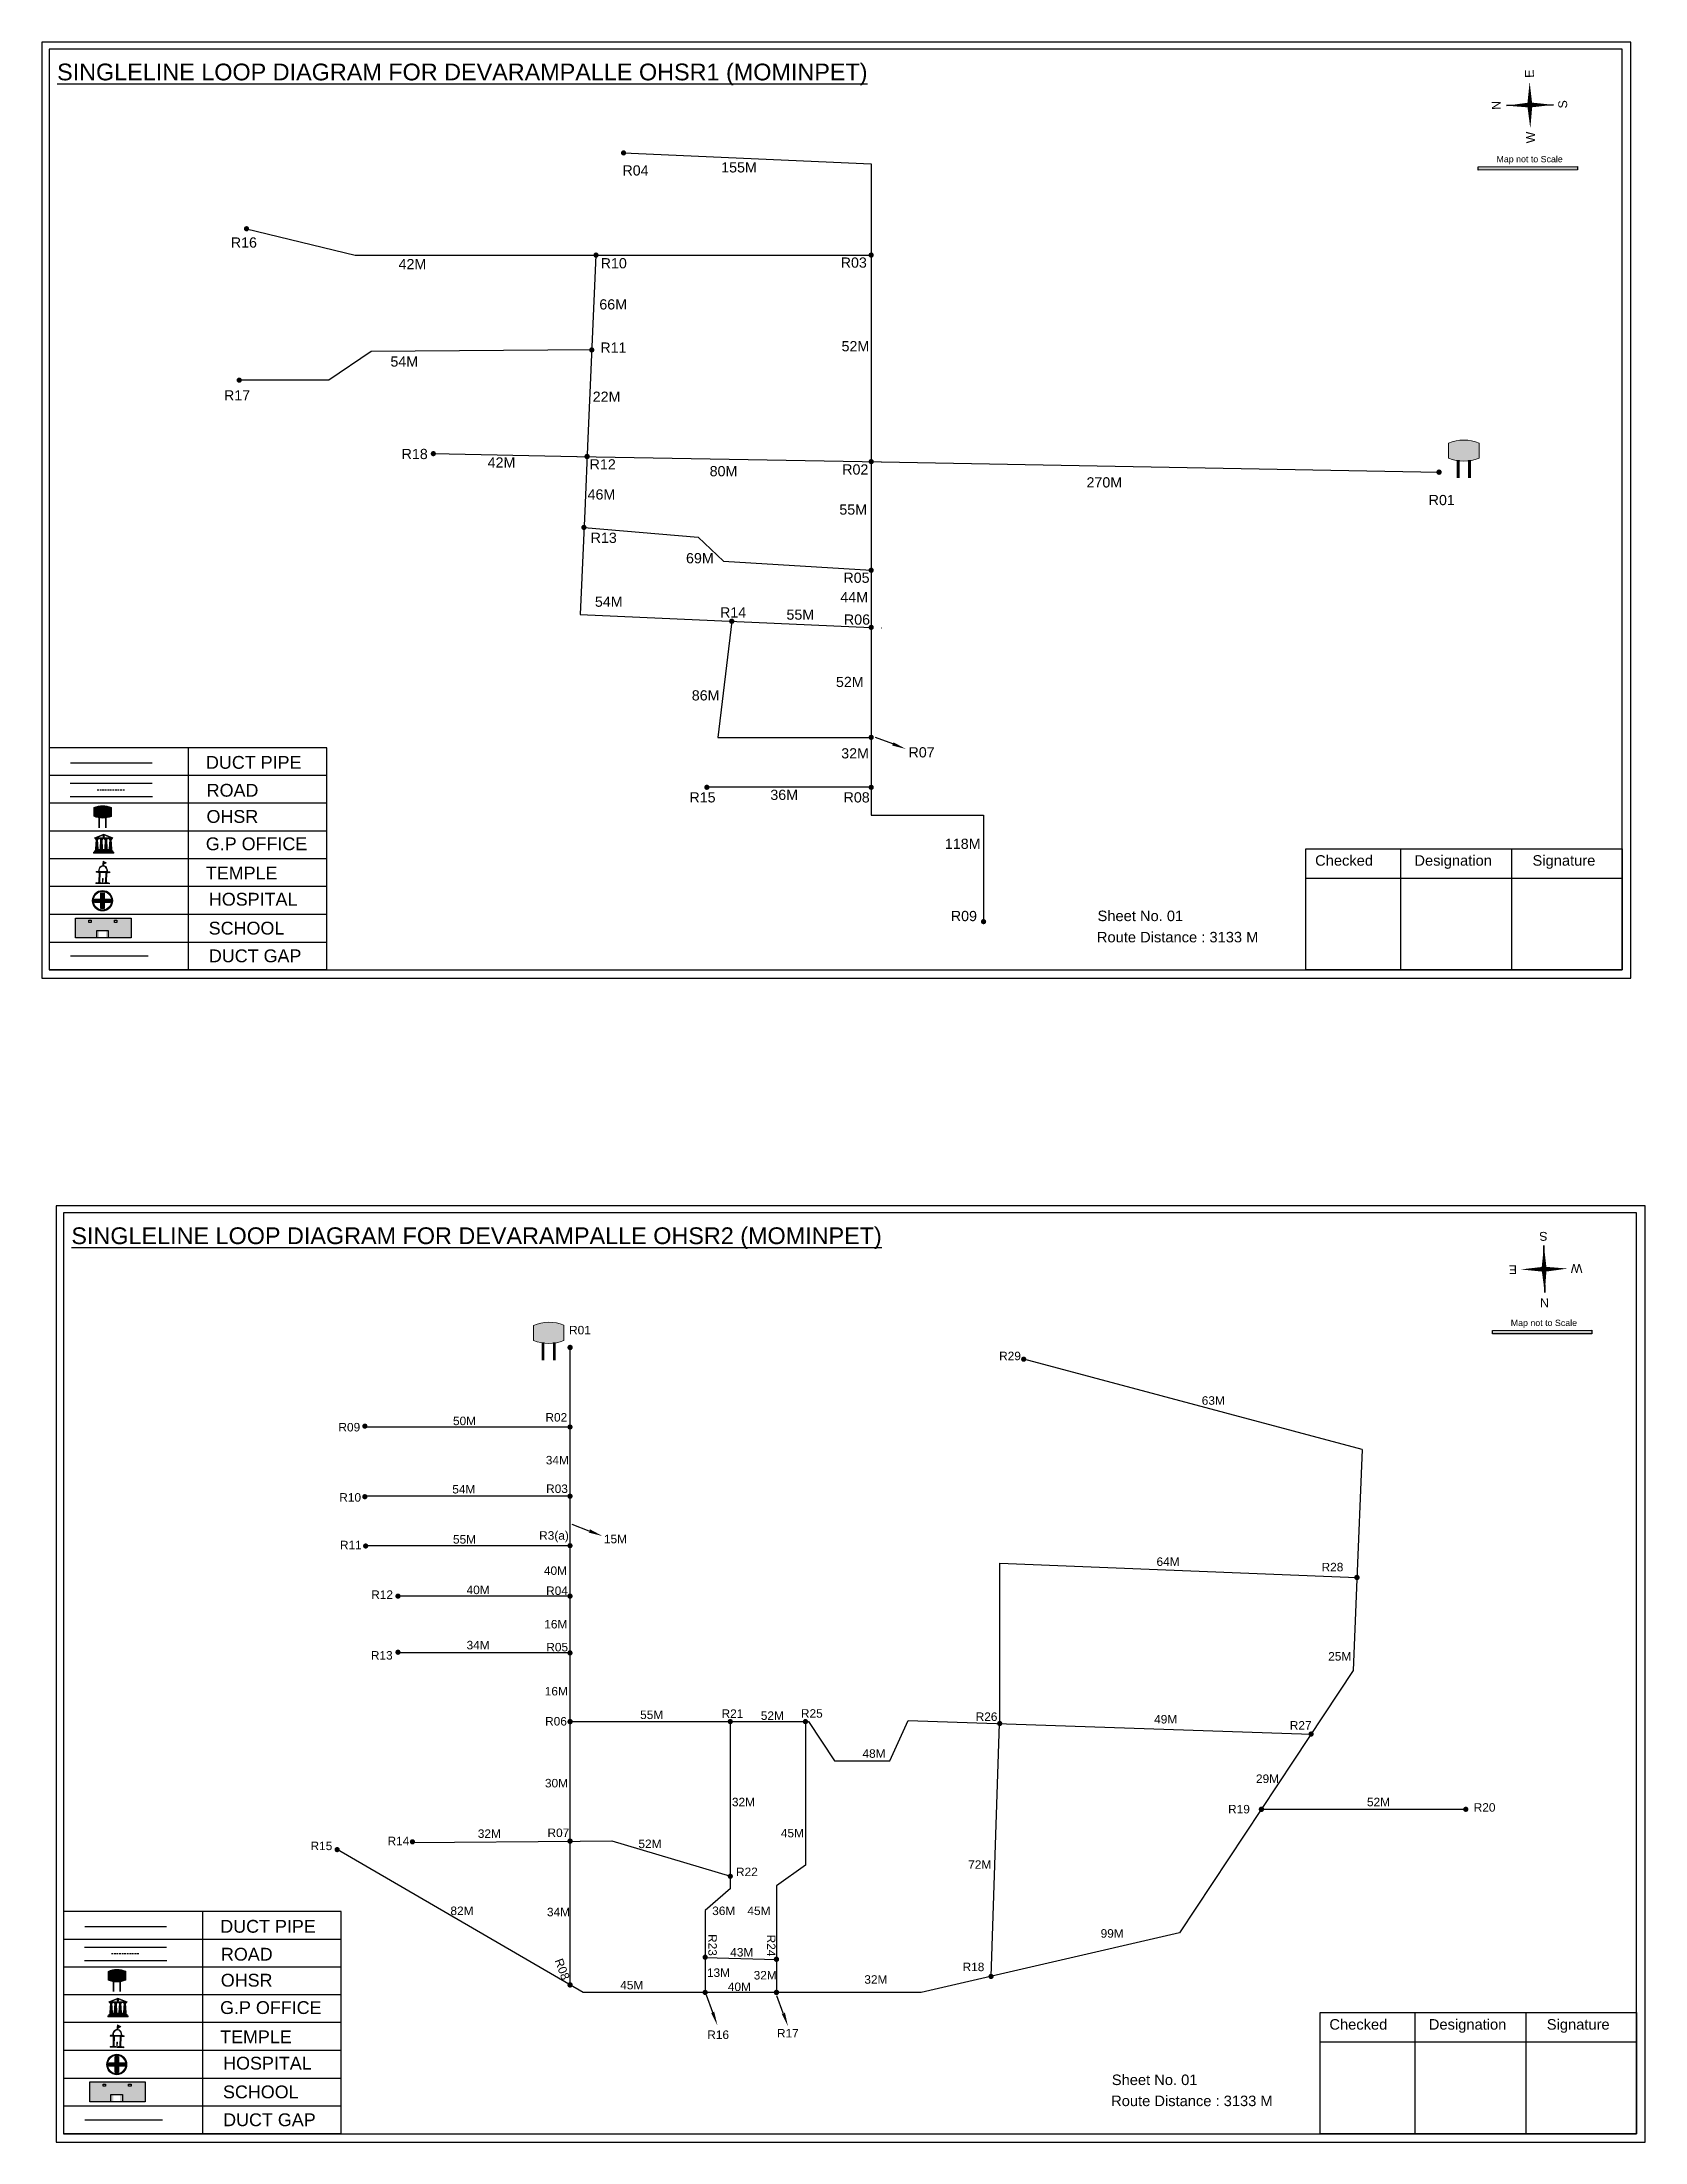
# Model space of a CAD drawing. Header units: inches. Extents: x 774 to 7852, y 198 to 1433.
# Drawn here: x 1549 to 2492, y 198 to 1433 of the extents above; entities that cross this region are included whole.
import ezdxf

# ---------------------------------------------------------------- set-up
doc = ezdxf.new("R2010")
doc.units = ezdxf.units.IN
doc.header["$MEASUREMENT"] = 0
doc.linetypes.add('DASHEDX2', pattern=[1.5, 1, -0.5])
for name, color, linetype in [('LANDMARK', 7, 'Continuous'), ('OHT', 7, 'Continuous'), ('pipe', 5, 'Continuous')]:
    doc.layers.add(name, color=color, linetype=linetype)
doc.styles.get("Standard").update_dxf_attribs({"font": 'arial.ttf'})

msp = doc.modelspace()

# ---------------------------------------------------------------- texts
at = {"color": 242, "true_color": 0xcd2027}
for s, p in [('%%USINGLELINE LOOP DIAGRAM FOR DEVARAMPALLE OHSR1 (MOMINPET)', (1557.7, 1410.8)), ('%%USINGLELINE LOOP DIAGRAM FOR DEVARAMPALLE OHSR2 (MOMINPET)', (1566.1, 726.2))]:
    msp.add_text(s, height=9.844, dxfattribs=at).set_placement(p)
for s, height, rotation, p in [('E', 5.2, 91.0063, (2426.5, 1412.3)), ('N', 5.2, 91.0063, (2407, 1393.5)), ('S', 5.2, 91.0063, (2446.1, 1394.3)), ('W', 5.2, 91.0063, (2427.2, 1373.8)), ('S', 5.2, 181.0063, (2434.5, 733.4)), ('E', 5.2, 181.0063, (2416.5, 713.8)), ('W', 5.2, 181.0063, (2455, 714.5)), ('N', 5.2, 181.0063, (2435.3, 694.3)), ('R23', 5, 270, (1940.8, 320.3)), ('R24', 5, 270, (1975.3, 320)), ('R08', 5, 290.556, (1850.3, 304.8))]:
    msp.add_text(s, height=height, rotation=rotation).set_placement(p)
for s, height, p in [('R04', 6, (1890.3, 1354.8)), ('155M', 6, (1948.4, 1356.6)), ('Map not to Scale', 3.72, (2404.5, 1362.6)), ('R16', 6, (1659.9, 1312.4)), ('42M', 6, (1758.6, 1299.7)), ('R10', 6, (1877.5, 1300.2)), ('R03', 6, (2018.7, 1300.6)), ('66M', 6, (1876.7, 1276)), ('54M', 6, (1753.8, 1242.4)), ('R11', 6, (1877.3, 1250.6)), ('52M', 6, (2019.2, 1251.4)), ('R17', 6, (1655.9, 1222.5)), ('22M', 6, (1872.8, 1221.7)), ('R18', 6, (1760.4, 1188)), ('42M', 6, (1811, 1183)), ('R12', 6, (1871, 1181.9)), ('80M', 6, (1941.6, 1177.9)), ('R02', 6, (2019.6, 1178.9)), ('270M', 6, (2163.3, 1171.3)), ('46M', 6, (1869.8, 1164.2)), ('55M', 6, (2017.9, 1155.3)), ('R01', 6, (2364.6, 1160.9)), ('R13', 6, (1871.6, 1138.7)), ('69M', 6, (1927.7, 1126.7)), ('R05', 6, (2020.3, 1115.2)), ('54M', 6, (1874.1, 1101.1)), ('R14', 6, (1947.7, 1094.8)), ('55M', 6, (1986.8, 1093.5)), ('44M', 6, (2018.5, 1103.8)), ('R06', 6, (2020.6, 1090.6)), ('86M', 6, (1931.1, 1046)), ('52M', 6, (2015.9, 1053.9)), ('DUCT PIPE', 7.54, (1645.3, 1005.8)), ('32M', 6, (2019, 1011.9)), ('R07', 6, (2058.6, 1012.5)), ('ROAD ', 7.54, (1645.7, 989.4)), ('R15', 6, (1929.7, 986)), ('36M', 6, (1977.3, 987.5)), ('R08', 6, (2020.4, 986)), ('OHSR', 7.54, (1645.6, 974)), ('G.P OFFICE', 7.54, (1645.2, 957.9)), ('118M', 6, (2080, 958.7)), ('Checked', 6.18, (2297.8, 948.8)), ('Designation', 6.18, (2356.2, 948.8)), ('Signature', 6.18, (2425.7, 948.8)), ('TEMPLE', 7.54, (1645.2, 940.7)), ('HOSPITAL', 7.54, (1647, 925.3)), ('SCHOOL', 7.54, (1646.9, 908.3)), ('R09', 6, (2083.5, 916.2)), ('Sheet No. 01', 6.18, (2169.8, 916.2)), ('Route Distance : 3133 M', 6.18, (2169.4, 903.7)), ('DUCT GAP', 7.54, (1647, 892)), ('Map not to Scale', 3.72, (2412.9, 678)), ('R01', 5, (1858.9, 673.1)), ('R29', 5, (2111.9, 657.9)), ('63M', 5, (2231.1, 631.7)), ('R09', 5, (1723.2, 616)), ('50M', 5, (1790.6, 619.7)), ('R02', 5, (1845, 621.8)), ('34M', 5, (1845.2, 596.6)), ('54M', 5, (1790.2, 579.5)), ('R03', 5, (1845.4, 579.8)), ('R10', 5, (1723.7, 574.7)), ('R3(a)', 5, (1841.3, 552.3)), ('R11', 5, (1724.1, 546.7)), ('55M', 5, (1790.6, 550)), ('15M', 5, (1879.4, 550.2)), ('40M', 5, (1844.1, 531.6)), ('64M', 5, (2204.5, 536.9)), ('R28', 5, (2301.6, 533.7)), ('R12', 5, (1742.5, 517.5)), ('40M', 5, (1798.6, 520.3)), ('R04', 5, (1845.4, 519.8)), ('16M', 5, (1844.3, 500.1)), ('R13', 5, (1742.3, 481.8)), ('34M', 5, (1798.6, 487.8)), ('R05', 5, (1845.5, 486.6)), ('25M', 5, (2305.5, 481.2)), ('16M', 5, (1844.6, 460.7)), ('R06', 5, (1844.8, 443)), ('55M', 5, (1900.7, 446.8)), ('R21', 5, (1948.6, 447.5)), ('52M', 5, (1971.7, 446.3)), ('R25', 5, (1995.3, 447.6)), ('R26', 5, (2098.1, 445.7)), ('49M', 5, (2203.1, 444.2)), ('R27', 5, (2282.9, 440.6)), ('48M', 5, (2031.5, 424)), ('30M', 5, (1844.7, 406.6)), ('29M', 5, (2263, 409.2)), ('32M', 5, (1954.7, 395.5)), ('R19', 5, (2246.6, 391.3)), ('52M', 5, (2328.3, 395.5)), ('R20', 5, (2391.1, 392.3)), ('R15', 5, (1706.8, 369.7)), ('R14', 5, (1752.1, 372.6)), ('32M', 5, (1805.2, 376.9)), ('R07', 5, (1846.2, 377.4)), ('52M', 5, (1899.7, 370.9)), ('45M', 5, (1983.5, 377.2)), ('R22', 5, (1957.1, 354.4)), ('72M', 5, (2093.7, 358.7)), ('82M', 5, (1789.1, 331.5)), ('34M', 5, (1845.9, 330.8)), ('36M', 5, (1943.1, 331.5)), ('45M', 5, (1963.8, 331.5)), ('DUCT PIPE', 7.54, (1653.7, 321.1)), ('99M', 5, (2171.6, 318.2)), ('ROAD ', 7.54, (1654.1, 304.7)), ('43M', 5, (1953.7, 307.1)), ('OHSR', 7.54, (1654, 289.4)), ('13M', 5, (1940, 295.1)), ('32M', 5, (1967.5, 293.6)), ('R18', 5, (2090.4, 298.5)), ('45M', 5, (1889, 287.8)), ('40M', 5, (1952.3, 286.8)), ('32M', 5, (2032.6, 291.1)), ('G.P OFFICE', 7.54, (1653.6, 273.3)), ('TEMPLE', 7.54, (1653.6, 256.1)), ('R16', 5, (1940.2, 258.6)), ('R17', 5, (1981.2, 259.5)), ('Checked', 6.18, (2306.2, 264.1)), ('Designation', 6.18, (2364.7, 264.1)), ('Signature', 6.18, (2434.1, 264.1)), ('HOSPITAL', 7.54, (1655.4, 240.6)), ('Sheet No. 01', 6.18, (2178.2, 231.5)), ('SCHOOL', 7.54, (1655.3, 223.7)), ('Route Distance : 3133 M', 6.18, (2177.8, 219.1)), ('DUCT GAP', 7.54, (1655.4, 207.3))]:
    msp.add_text(s, height=height).set_placement(p)

# ---------------------------------------------------------------- blocks, each defined once
blk = doc.blocks.new('OHT')
at = {"linetype": 'Continuous', "lineweight": 0, "true_color": 0x0ffffc}
blk.add_hatch(color=4, dxfattribs=at).paths.add_polyline_path([(0.012, 1), (0, 1, 0.101323), (-0.4, 0.916), (-0.4, 0.525, 0.194075), (0.399, 0.521), (0.399, 0.921, 0.097877)])
at = {"color": 4, "linetype": 'Continuous', "lineweight": 0, "true_color": 0x0ffffc, "flags": 128}
for points in [[(-0.4, 0.525), (-0.4, 0.916)], [(0.399, 0.521), (0.399, 0.921)]]:
    blk.add_lwpolyline(points, dxfattribs=at)
at = {"color": 4, "linetype": 'Continuous', "lineweight": 0, "true_color": 0x0ffffc, "const_width": 0.075, "flags": 128}
for points in [[(-0.15, 0), (-0.15, 0.475)], [(0.15, 0), (0.15, 0.473)]]:
    blk.add_lwpolyline(points, dxfattribs=at)
at = {"color": 4, "linetype": 'Continuous', "lineweight": 0, "true_color": 0x0ffffc}
for centre, radius, start, end in [((0.006, -0.019), 1.019, 67.3109, 113.4711), ((0.004, 1.513), 1.068, 247.7682, 291.7007)]:
    blk.add_arc(centre, radius, start, end, dxfattribs=at)
blk = doc.blocks.new('Government_Office')
at = {"linetype": 'Continuous', "lineweight": 0, "true_color": 0xff0000}
for points in [[(-0.5, 0.05), (0.5, 0.05), (0.5, 0), (-0.5, 0)], [(-0.45, 0.08), (-0.45, 0.12), (0.45, 0.12), (0.45, 0.08)], [(-0.4, 0.14), (-0.4, 0.18), (0.4, 0.18), (0.4, 0.14)]]:
    blk.add_hatch(color=1, dxfattribs=at).paths.add_polyline_path(points)
h = blk.add_hatch(color=1, dxfattribs=at)
h.paths.add_polyline_path([(0.44, 0.72), (0.45, 0.75), (0, 0.93), (-0.45, 0.75), (-0.44, 0.72)])
h.paths.add_polyline_path([(0.36, 0.75), (-0.36, 0.75), (0, 0.9)], flags=16)
h.paths.add_polyline_path([(0, 0.78, -1), (0, 0.87, -1)], flags=0)
h = blk.add_hatch(color=1, dxfattribs=at)
edge = h.paths.add_edge_path()
edge.add_line((-0.27, 0.2), (-0.3, 0.68))
edge.add_line((-0.3, 0.68), (-0.29, 0.68))
edge.add_arc((-0.28, 0.69), 0.0176, 225.304, 441.5659)
edge.add_line((-0.28, 0.7), (-0.39, 0.7))
edge.add_arc((-0.39, 0.69), 0.0176, 98.4341, 314.696)
edge.add_line((-0.38, 0.68), (-0.37, 0.68))
edge.add_line((-0.37, 0.68), (-0.4, 0.2))
edge.add_line((-0.4, 0.2), (-0.27, 0.2))
h = blk.add_hatch(color=1, dxfattribs=at)
edge = h.paths.add_edge_path()
edge.add_line((-0.05, 0.2), (-0.07, 0.68))
edge.add_line((-0.07, 0.68), (-0.07, 0.68))
edge.add_arc((-0.05, 0.69), 0.0176, 225.304, 441.5659)
edge.add_line((-0.05, 0.7), (-0.17, 0.7))
edge.add_arc((-0.17, 0.69), 0.0176, 98.4341, 314.696)
edge.add_line((-0.16, 0.68), (-0.15, 0.68))
edge.add_line((-0.15, 0.68), (-0.18, 0.2))
edge.add_line((-0.18, 0.2), (-0.05, 0.2))
h = blk.add_hatch(color=1, dxfattribs=at)
edge = h.paths.add_edge_path()
edge.add_arc((0, 0.83), 0.0467, 90, 270)
edge.add_arc((0, 0.83), 0.0467, 270, 450)
h = blk.add_hatch(color=1, dxfattribs=at)
edge = h.paths.add_edge_path()
edge.add_line((0.18, 0.2), (0.15, 0.68))
edge.add_line((0.15, 0.68), (0.16, 0.68))
edge.add_arc((0.17, 0.69), 0.0176, 225.304, 441.5659)
edge.add_line((0.17, 0.7), (0.05, 0.7))
edge.add_arc((0.05, 0.69), 0.0176, 98.4341, 314.696)
edge.add_line((0.07, 0.68), (0.07, 0.68))
edge.add_line((0.07, 0.68), (0.05, 0.2))
edge.add_line((0.05, 0.2), (0.18, 0.2))
h = blk.add_hatch(color=1, dxfattribs=at)
edge = h.paths.add_edge_path()
edge.add_line((0.4, 0.2), (0.37, 0.68))
edge.add_line((0.37, 0.68), (0.38, 0.68))
edge.add_arc((0.39, 0.69), 0.0176, 225.304, 441.5659)
edge.add_line((0.4, 0.7), (0.28, 0.7))
edge.add_arc((0.28, 0.69), 0.0176, 98.4341, 314.696)
edge.add_line((0.29, 0.68), (0.3, 0.68))
edge.add_line((0.3, 0.68), (0.27, 0.2))
edge.add_line((0.27, 0.2), (0.4, 0.2))
at = {"color": 1, "linetype": 'Continuous', "lineweight": 0, "true_color": 0xff0000, "flags": 128}
for points in [[(-0.5, 0.05), (0.5, 0.05), (0.5, 0), (-0.5, 0)], [(-0.45, 0.75), (-0.44, 0.72), (0.44, 0.72), (0.45, 0.75), (0, 0.93)], [(-0.45, 0.08), (-0.45, 0.12), (0.45, 0.12), (0.45, 0.08)], [(-0.4, 0.14), (-0.4, 0.18), (0.4, 0.18), (0.4, 0.14)], [(-0.36, 0.75), (0.36, 0.75), (0, 0.9)]]:
    blk.add_lwpolyline(points, close=True, dxfattribs=at)
for points in [[(-0.27, 0.2), (-0.3, 0.68), (-0.29, 0.68, 1.379694), (-0.28, 0.7), (-0.39, 0.7, 1.379694), (-0.38, 0.68), (-0.37, 0.68), (-0.4, 0.2)], [(-0.05, 0.2), (-0.07, 0.68), (-0.07, 0.68, 1.379694), (-0.05, 0.7), (-0.17, 0.7, 1.379694), (-0.16, 0.68), (-0.15, 0.68), (-0.18, 0.2)], [(0, 0.87, 1), (0, 0.78, 1)], [(0.18, 0.2), (0.15, 0.68), (0.16, 0.68, 1.379694), (0.17, 0.7), (0.05, 0.7, 1.379694), (0.07, 0.68), (0.07, 0.68), (0.05, 0.2)], [(0.4, 0.2), (0.37, 0.68), (0.38, 0.68, 1.379694), (0.4, 0.7), (0.28, 0.7, 1.379694), (0.29, 0.68), (0.3, 0.68), (0.27, 0.2)]]:
    blk.add_lwpolyline(points, format="xyb", close=True, dxfattribs=at)
blk = doc.blocks.new('Temple')
at = {"linetype": 'Continuous', "lineweight": 0, "true_color": 0xe66000}
blk.add_hatch(color=32, dxfattribs=at).paths.add_polyline_path([(-0.006, 1), (0.147, 0.931), (0, 0.85)])
at = {"linetype": 'Continuous', "lineweight": 0, "true_color": 0xff0000}
h = blk.add_hatch(color=1, dxfattribs=at)
edge = h.paths.add_edge_path()
edge.add_line((0.175, 0.49), (0.225, 0.49))
edge.add_line((0.225, 0.49), (0.225, 0.497))
edge.add_line((0.225, 0.497), (0.307, 0.497))
edge.add_line((0.307, 0.497), (0.307, 0.533))
edge.add_line((0.307, 0.533), (0.257, 0.533))
edge.add_line((0.257, 0.533), (0.257, 0.54))
edge.add_line((0.257, 0.54), (0.2, 0.54))
edge.add_spline(control_points=[(0.2, 0.54), (0.2, 0.589), (0.19, 0.638), (0.142, 0.743), (0.092, 0.79), (0.027, 0.805), (0.02, 0.806), (0.012, 0.806)], knot_values=[4.712389, 4.712389, 4.712389, 4.712389, 5.278166, 5.278166, 6.117402, 6.117402, 6.223801, 6.223801, 6.223801, 6.223801], degree=3, periodic=0)
edge.add_line((0.012, 0.806), (0.012, 0.79))
edge.add_line((0.012, 0.79), (-0.012, 0.79))
edge.add_line((-0.012, 0.79), (-0.012, 0.806))
edge.add_spline(control_points=[(-0.012, 0.806), (-0.055, 0.802), (-0.096, 0.781), (-0.171, 0.699), (-0.197, 0.628), (-0.2, 0.55), (-0.2, 0.545), (-0.2, 0.54)], knot_values=[6.343965, 6.343965, 6.343965, 6.343965, 6.956638, 6.956638, 7.795874, 7.795874, 7.853982, 7.853982, 7.853982, 7.853982], degree=3, periodic=0)
edge.add_line((-0.2, 0.54), (-0.257, 0.54))
edge.add_line((-0.257, 0.54), (-0.257, 0.533))
edge.add_line((-0.257, 0.533), (-0.307, 0.533))
edge.add_line((-0.307, 0.533), (-0.307, 0.497))
edge.add_line((-0.307, 0.497), (-0.225, 0.497))
edge.add_line((-0.225, 0.497), (-0.225, 0.49))
edge.add_line((-0.225, 0.49), (-0.175, 0.49))
edge.add_line((-0.175, 0.49), (-0.175, 0.07))
edge.add_arc((-0.205, 0.07), 0.03, -90, 0, ccw=False)
edge.add_line((-0.205, 0.04), (-0.257, 0.04))
edge.add_line((-0.257, 0.04), (-0.257, 0.033))
edge.add_line((-0.257, 0.033), (-0.307, 0.033))
edge.add_line((-0.307, 0.033), (-0.307, 0))
edge.add_line((-0.307, 0), (0.307, 0))
edge.add_line((0.307, 0), (0.307, 0.033))
edge.add_line((0.307, 0.033), (0.257, 0.033))
edge.add_line((0.257, 0.033), (0.257, 0.04))
edge.add_line((0.257, 0.04), (0.205, 0.04))
edge.add_arc((0.205, 0.07), 0.03, 180, 270, ccw=False)
edge.add_line((0.175, 0.07), (0.175, 0.49))
h.paths.add_polyline_path([(0.125, 0.07, -0.414214), (0.095, 0.04), (0.05, 0.04), (0.05, 0.033), (-0.05, 0.033), (-0.05, 0.04), (-0.095, 0.04, -0.414214), (-0.125, 0.07), (-0.125, 0.497), (0.125, 0.497)], flags=16)
edge = h.paths.add_edge_path(flags=16)
edge.add_ellipse((0, 0.54), major_axis=(0, 0.242), ratio=0.722808, start_angle=270, end_angle=450, ccw=False)
edge.add_line((0.175, 0.54), (-0.175, 0.54))
h.paths.add_polyline_path([(0.012, 0.23), (0.012, 0.07), (-0.012, 0.07), (-0.012, 0.23)], flags=0)
h = blk.add_hatch(color=1, dxfattribs=at)
edge = h.paths.add_edge_path()
edge.add_line((0.012, 0.857), (0, 0.85))
edge.add_line((0, 0.85), (-0.003, 0.925))
edge.add_line((-0.003, 0.925), (-0.012, 0.925))
edge.add_line((-0.012, 0.925), (-0.012, 0.806))
edge.add_spline(control_points=[(-0.012, 0.806), (-0.004, 0.807), (0.004, 0.807), (0.012, 0.806)], knot_values=[6.223801, 6.223801, 6.223801, 6.223801, 6.343965, 6.343965, 6.343965, 6.343965], degree=3, periodic=0)
edge.add_line((0.012, 0.806), (0.012, 0.857))
h = blk.add_hatch(color=1, dxfattribs=at)
edge = h.paths.add_edge_path()
edge.add_line((0.012, 0.79), (0.012, 0.806))
edge.add_spline(control_points=[(0.012, 0.806), (0.004, 0.807), (-0.004, 0.807), (-0.012, 0.806)], knot_values=[6.223801, 6.223801, 6.223801, 6.223801, 6.343965, 6.343965, 6.343965, 6.343965], degree=3, periodic=0)
edge.add_line((-0.012, 0.806), (-0.012, 0.79))
edge.add_line((-0.012, 0.79), (0.012, 0.79))
at = {"color": 32, "linetype": 'Continuous', "lineweight": 0, "true_color": 0xe66000, "flags": 128}
blk.add_lwpolyline([(-0.006, 1), (0.147, 0.931), (0, 0.85), (-0.006, 1)], dxfattribs=at)
at = {"color": 1, "linetype": 'Continuous', "lineweight": 0, "true_color": 0xff0000, "flags": 128}
blk.add_lwpolyline([(0.2, 0.54), (0.257, 0.54), (0.257, 0.533), (0.307, 0.533), (0.307, 0.497), (0.225, 0.497), (0.225, 0.49), (0.175, 0.49), (0.175, 0.07, 0.414214), (0.205, 0.04), (0.257, 0.04), (0.257, 0.033), (0.307, 0.033), (0.307, 0), (-0.307, 0), (-0.307, 0.033), (-0.257, 0.033), (-0.257, 0.04), (-0.205, 0.04, 0.414214), (-0.175, 0.07), (-0.175, 0.49), (-0.225, 0.49), (-0.225, 0.497), (-0.307, 0.497), (-0.307, 0.533), (-0.257, 0.533), (-0.257, 0.54), (-0.2, 0.54)], format="xyb", dxfattribs=at)
blk.add_lwpolyline([(-0.175, 0.54), (0.175, 0.54)], dxfattribs=at)
blk.add_lwpolyline([(0.125, 0.497), (0.125, 0.07, -0.414214), (0.095, 0.04), (0.05, 0.04), (0.05, 0.033), (-0.05, 0.033), (-0.05, 0.04), (-0.095, 0.04, -0.414214), (-0.125, 0.07), (-0.125, 0.497)], format="xyb", close=True, dxfattribs=at)
for points in [[(0.012, 0.925), (-0.012, 0.925), (-0.012, 0.79), (0.012, 0.79)], [(0.012, 0.23), (-0.012, 0.23), (-0.012, 0.07), (0.012, 0.07)]]:
    blk.add_lwpolyline(points, close=True, dxfattribs=at)
at = {"color": 1, "linetype": 'Continuous', "lineweight": 0, "true_color": 0xff0000}
blk.add_ellipse((0, 0.54), major_axis=(0, 0.242), ratio=0.722808, start_param=4.712389, end_param=7.853982, dxfattribs=at)
blk.add_open_spline([(0.2, 0.54), (0.2, 0.589), (0.19, 0.638), (0.142, 0.743), (0.092, 0.79), (-0.023, 0.816), (-0.085, 0.794), (-0.171, 0.699), (-0.197, 0.628), (-0.2, 0.55), (-0.2, 0.545), (-0.2, 0.54)], degree=3, knots=[4.712389, 4.712389, 4.712389, 4.712389, 5.278166, 5.278166, 6.117402, 6.117402, 6.956638, 6.956638, 7.795874, 7.795874, 7.853982, 7.853982, 7.853982, 7.853982], dxfattribs=at)
blk = doc.blocks.new('*U34')
at = {"color": 0, "linetype": 'DASHEDX2', "transparency": 16777216}
blk.add_line((-8.2, 0), (8, 0), dxfattribs=at)
blk = doc.blocks.new('Hospital')
at = {"linetype": 'Continuous', "lineweight": 0, "true_color": 0x000000}
h = blk.add_hatch(color=18, dxfattribs=at)
h.paths.add_polyline_path([(-0.5, 0, 1), (0.5, 0, 1)])
h.paths.add_polyline_path([(0.45, 0, -1), (-0.45, 0, -1)], flags=16)
at = {"linetype": 'Continuous', "true_color": 0xff0000}
blk.add_hatch(color=1, dxfattribs=at).paths.add_polyline_path([(-0.39, 0.08), (-0.08, 0.08), (-0.08, 0.39), (0.08, 0.39), (0.08, 0.08), (0.39, 0.08), (0.39, -0.08), (0.08, -0.08), (0.08, -0.39), (-0.08, -0.39), (-0.08, -0.08), (-0.39, -0.08)])
at = {"color": 1, "linetype": 'Continuous', "true_color": 0xff0000, "flags": 128}
blk.add_lwpolyline([(-0.39, 0.08), (-0.08, 0.08), (-0.08, 0.39), (0.08, 0.39), (0.08, 0.08), (0.39, 0.08), (0.39, -0.08), (0.08, -0.08), (0.08, -0.39), (-0.08, -0.39), (-0.08, -0.08), (-0.39, -0.08)], close=True, dxfattribs=at)
at = {"color": 18, "linetype": 'Continuous', "lineweight": 0, "true_color": 0x000000}
for radius in [0.5, 0.446]:
    blk.add_circle((0, 0), radius, dxfattribs=at)
blk = doc.blocks.new('*U35')
at = {"color": 0, "linetype": 'DASHEDX2', "transparency": 16777216}
blk.add_line((-8.2, 0), (8, 0), dxfattribs=at)

# ---------------------------------------------------------------- hatches: boundary and pattern name
at = {"ltscale": 0.5}
h = msp.add_hatch(color=5, dxfattribs=at)
h.dxf.hatch_style = 1
h.paths.add_polyline_path([(1892.5, 1368.1, 1), (1889.4, 1368.1, 1)])
at = {"true_color": 0x0093dd}
h = msp.add_hatch(color=142, dxfattribs=at)
h.dxf.hatch_style = 1
h.paths.add_polyline_path([(2393.8, 1360), (2393.8, 1358), (2452.1, 1358.2), (2452.1, 1360.1)])
at = {"ltscale": 0.5}
h = msp.add_hatch(color=5, dxfattribs=at)
h.dxf.hatch_style = 1
h.paths.add_polyline_path([(1670.7, 1323.5, 1), (1667.6, 1323.5, 1)])
h = msp.add_hatch(color=5, dxfattribs=at)
h.dxf.hatch_style = 1
h.paths.add_polyline_path([(1876.3, 1308, 1), (1873.2, 1308, 1)])
h = msp.add_hatch(color=5, dxfattribs=at)
h.dxf.hatch_style = 1
h.paths.add_polyline_path([(2038.2, 1308, 1), (2035.1, 1308, 1)])
h = msp.add_hatch(color=5, dxfattribs=at)
h.dxf.hatch_style = 1
h.paths.add_polyline_path([(1873.8, 1252.2, 1), (1870.7, 1252.2, 1)])
h = msp.add_hatch(color=5, dxfattribs=at)
h.dxf.hatch_style = 1
h.paths.add_polyline_path([(1666.4, 1234.4, 1), (1663.3, 1234.4, 1)])
h = msp.add_hatch(color=5, dxfattribs=at)
h.dxf.hatch_style = 1
h.paths.add_polyline_path([(1780.6, 1191.2, 1), (1777.5, 1191.2, 1)])
h = msp.add_hatch(color=5, dxfattribs=at)
h.dxf.hatch_style = 1
h.paths.add_polyline_path([(1871.1, 1189.5, 1), (1867.9, 1189.5, 1)])
h = msp.add_hatch(color=5, dxfattribs=at)
h.dxf.hatch_style = 1
h.paths.add_polyline_path([(2038.2, 1186.5, 1), (2035.1, 1186.5, 1)])
h = msp.add_hatch(color=5, dxfattribs=at)
h.dxf.hatch_style = 1
h.paths.add_polyline_path([(2372.3, 1180.3, 1), (2369.1, 1180.3, 1)])
h = msp.add_hatch(color=5, dxfattribs=at)
h.dxf.hatch_style = 1
h.paths.add_polyline_path([(1869.2, 1147.8, 1), (1866.1, 1147.8, 1)])
h = msp.add_hatch(color=5, dxfattribs=at)
h.dxf.hatch_style = 1
h.paths.add_polyline_path([(2038.2, 1122.6, 1), (2035.1, 1122.6, 1)])
h = msp.add_hatch(color=5, dxfattribs=at)
h.dxf.hatch_style = 1
h.paths.add_polyline_path([(1956.2, 1092.6, 1), (1953, 1092.6, 1)])
h = msp.add_hatch(color=5, dxfattribs=at)
h.dxf.hatch_style = 1
h.paths.add_polyline_path([(2038.2, 1089, 1), (2035.1, 1089, 1)])
h = msp.add_hatch(color=5, dxfattribs=at)
h.dxf.hatch_style = 1
h.paths.add_polyline_path([(2038.2, 1024.3, 1), (2035.1, 1024.3, 1)])
h = msp.add_hatch(color=5, dxfattribs=at)
h.dxf.hatch_style = 1
h.paths.add_polyline_path([(1941.5, 994.9, 1), (1938.4, 994.9, 1)])
h = msp.add_hatch(color=5, dxfattribs=at)
h.dxf.hatch_style = 1
h.paths.add_polyline_path([(2038.2, 994.9, 1), (2035.1, 994.9, 1)])
at = {"true_color": 0xc8c92d}
h = msp.add_hatch(color=52, dxfattribs=at)
h.dxf.hatch_style = 1
h.paths.add_polyline_path([(1575, 918), (1568.6, 918), (1568.6, 906.4), (1575, 906.4)])
h.paths.add_polyline_path([(1601.1, 918), (1594.6, 918), (1594.6, 906.4), (1601.1, 906.4)])
at = {"true_color": 0x293189}
h = msp.add_hatch(color=177, dxfattribs=at)
h.dxf.hatch_style = 1
h.paths.add_polyline_path([(1594.6, 918), (1575, 918), (1575, 906.4), (1582.4, 906.4), (1582.4, 910.2), (1586.4, 910.2), (1586.4, 906.4), (1594.6, 906.4)])
h.paths.add_polyline_path([(1577.8, 915.4), (1576.4, 915.4), (1576.4, 916.7), (1577.8, 916.7)], flags=16)
h.paths.add_polyline_path([(1591.4, 915.4), (1591.4, 916.7), (1592.8, 916.7), (1592.8, 915.4)], flags=16)
at = {"ltscale": 0.5}
h = msp.add_hatch(color=5, dxfattribs=at)
h.dxf.hatch_style = 1
h.paths.add_polyline_path([(2104.3, 915.9, 1), (2101.2, 915.9, 1)])
at = {"true_color": 0x0093dd}
h = msp.add_hatch(color=142, dxfattribs=at)
h.dxf.hatch_style = 1
h.paths.add_polyline_path([(2402.2, 675.3), (2402.2, 673.4), (2460.5, 673.5), (2460.5, 675.5)])
at = {"ltscale": 0.5}
h = msp.add_hatch(color=5, dxfattribs=at)
h.dxf.hatch_style = 1
h.paths.add_polyline_path([(1861.1, 665.4, 1), (1857.9, 665.4, 1)])
h = msp.add_hatch(color=5, dxfattribs=at)
h.dxf.hatch_style = 1
h.paths.add_polyline_path([(2127.9, 658.5, 1), (2124.8, 658.5, 1)])
h = msp.add_hatch(color=5, dxfattribs=at)
h.dxf.hatch_style = 1
h.paths.add_polyline_path([(1740.3, 619.1, 1), (1737.2, 619.1, 1)])
h = msp.add_hatch(color=5, dxfattribs=at)
h.dxf.hatch_style = 1
h.paths.add_polyline_path([(1861, 618.6, 1), (1857.9, 618.6, 1)])
h = msp.add_hatch(color=5, dxfattribs=at)
h.dxf.hatch_style = 1
h.paths.add_polyline_path([(1740.3, 577.6, 1), (1737.2, 577.6, 1)])
h = msp.add_hatch(color=5, dxfattribs=at)
h.dxf.hatch_style = 1
h.paths.add_polyline_path([(1861, 577.9, 1), (1857.9, 577.9, 1)])
h = msp.add_hatch(color=5, dxfattribs=at)
h.dxf.hatch_style = 1
h.paths.add_polyline_path([(1740.8, 548.6, 1), (1737.7, 548.6, 1)])
h = msp.add_hatch(color=5, dxfattribs=at)
h.dxf.hatch_style = 1
h.paths.add_polyline_path([(1861, 548.8, 1), (1857.9, 548.8, 1)])
h = msp.add_hatch(color=5, dxfattribs=at)
h.dxf.hatch_style = 1
h.paths.add_polyline_path([(2324, 530.1, 1), (2320.8, 530.1, 1)])
h = msp.add_hatch(color=5, dxfattribs=at)
h.dxf.hatch_style = 1
h.paths.add_polyline_path([(1759.8, 519.1, 1), (1756.7, 519.1, 1)])
h = msp.add_hatch(color=5, dxfattribs=at)
h.dxf.hatch_style = 1
h.paths.add_polyline_path([(1861, 519.1, 1), (1857.9, 519.1, 1)])
h = msp.add_hatch(color=5, dxfattribs=at)
h.dxf.hatch_style = 1
h.paths.add_polyline_path([(1759.8, 486.1, 1), (1756.7, 486.1, 1)])
h = msp.add_hatch(color=5, dxfattribs=at)
h.dxf.hatch_style = 1
h.paths.add_polyline_path([(1861, 485.7, 1), (1857.9, 485.7, 1)])
h = msp.add_hatch(color=5, dxfattribs=at)
h.dxf.hatch_style = 1
h.paths.add_polyline_path([(1861.1, 445.3, 1), (1857.9, 445.3, 1)])
h = msp.add_hatch(color=5, dxfattribs=at)
h.dxf.hatch_style = 1
h.paths.add_polyline_path([(1955.3, 445.3, 1), (1952.2, 445.3, 1)])
h = msp.add_hatch(color=5, dxfattribs=at)
h.dxf.hatch_style = 1
h.paths.add_polyline_path([(1999.5, 445.3, 1), (1996.4, 445.3, 1)])
h = msp.add_hatch(color=5, dxfattribs=at)
h.dxf.hatch_style = 1
h.paths.add_polyline_path([(2113.8, 444.2, 1), (2110.7, 444.2, 1)])
h = msp.add_hatch(color=5, dxfattribs=at)
h.dxf.hatch_style = 1
h.paths.add_polyline_path([(2297, 438, 1), (2293.9, 438, 1)])
h = msp.add_hatch(color=5, dxfattribs=at)
h.dxf.hatch_style = 1
h.paths.add_polyline_path([(2267.8, 393.7, 1), (2264.6, 393.7, 1)])
h = msp.add_hatch(color=5, dxfattribs=at)
h.dxf.hatch_style = 1
h.paths.add_polyline_path([(2388, 393.7, 1), (2384.9, 393.7, 1)])
h = msp.add_hatch(color=5, dxfattribs=at)
h.dxf.hatch_style = 1
h.paths.add_polyline_path([(1724, 370, 1), (1720.9, 370, 1)])
h = msp.add_hatch(color=5, dxfattribs=at)
h.dxf.hatch_style = 1
h.paths.add_polyline_path([(1768.3, 374.6, 1), (1765.2, 374.6, 1)])
h = msp.add_hatch(color=5, dxfattribs=at)
h.dxf.hatch_style = 1
h.paths.add_polyline_path([(1861.1, 375, 1), (1857.9, 375, 1)])
h = msp.add_hatch(color=5, dxfattribs=at)
h.dxf.hatch_style = 1
h.paths.add_polyline_path([(1955.3, 354.3, 1), (1952.2, 354.3, 1)])
h = msp.add_hatch(color=5, dxfattribs=at)
h.dxf.hatch_style = 1
h.paths.add_polyline_path([(1940.5, 306.7, 1), (1937.4, 306.7, 1)])
h = msp.add_hatch(color=5, dxfattribs=at)
h.dxf.hatch_style = 1
h.paths.add_polyline_path([(1982.5, 305.5, 1), (1979.3, 305.5, 1)])
h = msp.add_hatch(color=5, dxfattribs=at)
h.dxf.hatch_style = 1
h.paths.add_polyline_path([(2108.7, 295.4, 1), (2105.6, 295.4, 1)])
h = msp.add_hatch(color=5, dxfattribs=at)
h.dxf.hatch_style = 1
h.paths.add_polyline_path([(1861.1, 290.4, 1), (1857.9, 290.4, 1)])
h = msp.add_hatch(color=5, dxfattribs=at)
h.dxf.hatch_style = 1
h.paths.add_polyline_path([(1940.5, 286, 1), (1937.4, 286, 1)])
h = msp.add_hatch(color=5, dxfattribs=at)
h.dxf.hatch_style = 1
h.paths.add_polyline_path([(1982.5, 286, 1), (1979.3, 286, 1)])
at = {"true_color": 0xc8c92d}
h = msp.add_hatch(color=52, dxfattribs=at)
h.dxf.hatch_style = 1
h.paths.add_polyline_path([(1583.4, 233.4), (1577, 233.4), (1577, 221.7), (1583.4, 221.7)])
h.paths.add_polyline_path([(1609.5, 233.4), (1603.1, 233.4), (1603.1, 221.7), (1609.5, 221.7)])
at = {"true_color": 0x293189}
h = msp.add_hatch(color=177, dxfattribs=at)
h.dxf.hatch_style = 1
h.paths.add_polyline_path([(1603.1, 233.4), (1583.4, 233.4), (1583.4, 221.7), (1590.8, 221.7), (1590.8, 225.5), (1594.8, 225.5), (1594.8, 221.7), (1603.1, 221.7)])
h.paths.add_polyline_path([(1586.2, 230.8), (1584.8, 230.8), (1584.8, 232.1), (1586.2, 232.1)], flags=16)
h.paths.add_polyline_path([(1599.8, 230.8), (1599.8, 232.1), (1601.2, 232.1), (1601.2, 230.8)], flags=16)

# ---------------------------------------------------------------- linework, layer by layer
for p, q in [((2438, 1396.4), (2410.4, 1395.9)), ((2410.4, 1395.9), (2438, 1396.4)), ((2438, 1396.4), (2410.4, 1395.9)), ((2424.2, 1396.2), (2438, 1396.4)), ((1553.1, 1018.2), (1553.1, 888.8)), ((1634.8, 1018.2), (1634.8, 887.6)), ((2049.3, 1020.4), (2039.2, 1024.3)), ((1716.4, 1001.9), (1553.1, 1001.9)), ((1565.4, 997.4), (1613.6, 997.4)), ((1565.4, 989.5), (1613.8, 989.5)), ((1716.4, 985.5), (1553.1, 985.5)), ((1716.4, 969.2), (1553.1, 969.2)), ((1716.4, 952.9), (1553.1, 952.9)), ((1716.4, 936.5), (1553.1, 936.5)), ((1553.1, 920.2), (1716.4, 920.2)), ((1553.1, 903.9), (1716.4, 903.9)), ((1553.1, 888.8), (1553.1, 887.6)), ((1553.1, 888.6), (1553.1, 887.6)), ((1716.4, 887.6), (1553.1, 887.6)), ((2432.4, 725.3), (2432.9, 697.7)), ((2432.9, 697.7), (2432.4, 725.3)), ((2432.4, 725.3), (2432.9, 697.7)), ((2432.6, 711.5), (2432.4, 725.3)), ((1870.8, 557.4), (1860.7, 561.3)), ((1561.5, 333.6), (1561.5, 204.2)), ((1643.2, 333.6), (1643.2, 202.9)), ((1724.9, 317.2), (1561.5, 317.2)), ((1573.8, 312.7), (1622, 312.7)), ((1724.9, 300.9), (1561.5, 300.9)), ((1573.8, 304.8), (1622.2, 304.8)), ((1724.9, 284.6), (1561.5, 284.6)), ((1943.4, 274.2), (1939.7, 284.4)), ((1984.9, 273.7), (1981.2, 283.9)), ((1724.9, 268.3), (1561.5, 268.3)), ((1724.9, 251.9), (1561.5, 251.9)), ((1561.5, 235.6), (1724.9, 235.6)), ((1561.5, 219.3), (1724.9, 219.3)), ((1561.5, 204.2), (1561.5, 202.9)), ((1561.5, 204), (1561.5, 202.9)), ((1724.9, 202.9), (1561.5, 202.9))]:
    msp.add_line(p, q)
at = {"color": 1}
for p, q in [((2410.4, 1395.9), (2424.2, 1396.2)), ((2432.9, 697.7), (2432.6, 711.5))]:
    msp.add_line(p, q, dxfattribs=at)
at = {"color": 242, "true_color": 0xcd2027}
for p, q in [((2348.1, 958.8), (2348.1, 887.5)), ((2413.4, 958.8), (2413.4, 887.5)), ((2292.4, 941.5), (2478.5, 941.5)), ((2356.5, 274.2), (2356.5, 202.9)), ((2421.8, 274.2), (2421.8, 202.9)), ((2300.8, 256.9), (2486.9, 256.9))]:
    msp.add_line(p, q, dxfattribs=at)
at = {"color": 5}
msp.add_line((1938.9, 306.5), (1980.9, 305.4), dxfattribs=at)
for points in [[(1548.8, 1433.3), (1548.8, 882.6), (2483.5, 882.6), (2483.5, 1433.3)], [(1553.1, 1429.1), (1553.1, 887.6), (2478.5, 887.6), (2478.5, 1429.1)], [(1601.2, 918), (1601.2, 906.4), (1568.6, 906.4), (1568.6, 918)], [(1577.8, 916.7), (1577.8, 915.4), (1576.4, 915.4), (1576.4, 916.7)], [(1591.4, 915.4), (1591.4, 916.7), (1592.8, 916.7), (1592.8, 915.4)], [(1557.2, 748.7), (1557.2, 198), (2491.9, 198), (2491.9, 748.7)], [(1561.5, 744.5), (1561.5, 202.9), (2486.9, 202.9), (2486.9, 744.5)], [(1609.6, 233.4), (1609.6, 221.7), (1577, 221.7), (1577, 233.4)], [(1586.2, 232.1), (1586.2, 230.8), (1584.8, 230.8), (1584.8, 232.1)], [(1599.8, 230.8), (1599.8, 232.1), (1601.2, 232.1), (1601.2, 230.8)]]:
    msp.add_lwpolyline(points, close=True)
at = {"color": 142, "true_color": 0x0093dd}
for points in [[(2452.1, 1358.2), (2393.8, 1358), (2393.8, 1360), (2452.1, 1360.1), (2452.1, 1358.2)], [(2460.5, 673.5), (2402.2, 673.4), (2402.2, 675.3), (2460.5, 675.5), (2460.5, 673.5)]]:
    msp.add_lwpolyline(points, dxfattribs=at)
for points in [[(1716.4, 887.6), (1716.4, 1018.2), (1553.1, 1018.2)], [(1581, 906.4), (1581, 910.7), (1587.8, 910.7), (1587.8, 906.4)], [(1724.9, 202.9), (1724.9, 333.6), (1561.5, 333.6)], [(1589.4, 221.7), (1589.4, 226), (1596.2, 226), (1596.2, 221.7)]]:
    msp.add_lwpolyline(points)
at = {"color": 242, "true_color": 0xcd2027}
for points in [[(2478.5, 887.5), (2292.4, 887.5), (2292.4, 958.8), (2478.5, 958.8)], [(2486.9, 202.9), (2300.8, 202.9), (2300.8, 274.2), (2486.9, 274.2)]]:
    msp.add_lwpolyline(points, close=True, dxfattribs=at)
for points in [[(2425.6, 1396.2), (2422.6, 1396.2), (2424, 1410)], [(2425.6, 1396.2), (2422.6, 1396.2), (2424, 1410)], [(2425.6, 1396.2), (2422.6, 1396.2), (2424.4, 1382.4)], [(2425.6, 1396.2), (2422.6, 1396.2), (2424.4, 1382.4)], [(2424.2, 1394.8), (2424.2, 1397.8), (2438, 1396.4)], [(2424.2, 1394.8), (2424.2, 1397.8), (2438, 1396.4)], [(2049.7, 1021.4), (2049, 1019.5), (2057, 1017.5)], [(2434, 711.6), (2431, 711.5), (2432.4, 725.3)], [(2434, 711.6), (2431, 711.5), (2432.4, 725.3)], [(2432.6, 712.9), (2432.6, 709.9), (2418.8, 711.3)], [(2432.6, 712.9), (2432.6, 709.9), (2418.8, 711.3)], [(2432.6, 712.9), (2432.6, 709.9), (2446.4, 711.8)], [(2432.6, 712.9), (2432.6, 709.9), (2446.4, 711.8)], [(1871.2, 558.4), (1870.5, 556.5), (1878.5, 554.5)], [(1944.3, 274.6), (1942.5, 273.9), (1946.2, 266.5)], [(1985.9, 274.1), (1984, 273.4), (1987.7, 266)]]:
    msp.add_solid(points)
at = {"color": 1}
for points in [[(2424.2, 1394.8), (2424.2, 1397.8), (2410.4, 1395.9)], [(2424.2, 1394.8), (2424.2, 1397.8), (2410.4, 1395.9)], [(2434, 711.6), (2431, 711.5), (2432.9, 697.7)], [(2434, 711.6), (2431, 711.5), (2432.9, 697.7)]]:
    msp.add_solid(points, dxfattribs=at)
at = {"layer": 'OHT', "color": 5}
for p, q in [((1565.6, 1009.3), (1613.7, 1009.3)), ((1574, 324.7), (1622.1, 324.7))]:
    msp.add_line(p, q, dxfattribs=at)
at = {"layer": 'OHT', "color": 1}
for p, q in [((1565.6, 895.7), (1611.3, 895.7)), ((1574, 211.1), (1619.7, 211.1))]:
    msp.add_line(p, q, dxfattribs=at)
at = {"layer": 'pipe'}
for p, q in [((1891, 1368.1), (2036.7, 1361.7)), ((2036.7, 1361.7), (2036.7, 1322)), ((1669.1, 1323.5), (1733, 1308)), ((2036.7, 1322), (2036.7, 1192.5)), ((1733, 1308), (1861, 1308)), ((1860.7, 1308), (2036.7, 1308)), ((1874.7, 1308), (1869.8, 1195.5)), ((1742.4, 1251.2), (1717.6, 1234.4)), ((1872.3, 1252.2), (1742.4, 1251.2)), ((1717.6, 1234.4), (1664.9, 1234.4)), ((1779, 1191.2), (1863.5, 1189.6)), ((1863.7, 1189.6), (2042.6, 1186.4)), ((1869.8, 1195.4), (1868.3, 1162.1)), ((2036.7, 1192.4), (2036.7, 1162.4)), ((2042.7, 1186.4), (2370.6, 1180.3)), ((1868.3, 1161.8), (1865.4, 1096.6)), ((2036.7, 1162.4), (2036.7, 1128.6)), ((1867.7, 1147.8), (1934.8, 1142.1)), ((1934.8, 1142.1), (1949.8, 1128)), ((1949.8, 1128), (2036.7, 1122.6)), ((2036.7, 1128.3), (2036.7, 1082.7)), ((1865.4, 1096.6), (2036.7, 1089)), ((1954.6, 1092.6), (1946.4, 1024.3)), ((2042.7, 1088.7), (2042.9, 1088.7)), ((2036.7, 1083), (2036.7, 1038.3)), ((2036.7, 1038.3), (2036.7, 978.6)), ((1946.4, 1024.3), (2036.7, 1024.3)), ((2036.7, 994.9), (1940, 994.9)), ((2036.7, 978.6), (2102.7, 978.6)), ((2102.7, 978.6), (2102.7, 914.9)), ((1859.5, 594.9), (1859.5, 665.4)), ((2325.4, 605.4), (2126.4, 658.5)), ((1859.5, 618.6), (1738.7, 618.6)), ((2325.4, 605.4), (2322.2, 524.1)), ((1859.5, 550.8), (1859.5, 594.9)), ((1859.5, 577.9), (1738.7, 577.9)), ((1859.5, 548.8), (1738.7, 548.8)), ((1859.5, 508.1), (1859.5, 550.8)), ((2112.4, 444.2), (2112.4, 538.5)), ((2112.4, 538.5), (2322.4, 530.1)), ((1859.5, 519.1), (1756.7, 519.1)), ((2322.2, 524.1), (2320.2, 475.4)), ((1859.5, 480.7), (1859.5, 508.1)), ((1859.5, 485.7), (1759.5, 485.7)), ((1859.5, 431.3), (1859.5, 480.7)), ((2320.2, 475.4), (2285.3, 422.7)), ((1859.5, 445.3), (1999.8, 445.3)), ((1953.8, 347.1), (1953.8, 445.3)), ((1997.9, 445.3), (1997.9, 360.9)), ((1999.8, 445.3), (2015.1, 422.3)), ((2047.6, 422.3), (2058.3, 446)), ((2058.3, 446), (2295.5, 438)), ((2107.2, 295.4), (2112.2, 444.2)), ((1859.5, 375), (1859.5, 431.3)), ((2015.1, 422.3), (2047.6, 422.3)), ((2285.3, 422.7), (2218.1, 321)), ((2266.2, 393.7), (2386.4, 393.7)), ((1766.7, 374.1), (1865.5, 375)), ((1859.5, 290.4), (1859.5, 375)), ((1865.5, 375), (1884.1, 375.2)), ((1884.1, 375.2), (1953.8, 354.3)), ((1867.1, 286), (1722.4, 370)), ((1997.9, 360.9), (1980.9, 348.6)), ((1953.8, 347.1), (1938.9, 334.2)), ((1980.9, 348.6), (1980.9, 286)), ((1938.9, 334.2), (1938.9, 286)), ((2218.1, 321), (2066.1, 286)), ((1924.9, 286), (1867.1, 286)), ((1994.9, 286), (1924.9, 286)), ((2066.1, 286), (1994.9, 286))]:
    msp.add_line(p, q, dxfattribs=at)

# ---------------------------------------------------------------- block references
at = {"linetype": 'DASHEDX2'}
for name, p in [('*U34', (1589.5, 993.4)), ('*U35', (1597.9, 308.8))]:
    msp.add_blockref(name, p, dxfattribs=at)
at = {"layer": 'LANDMARK'}
for name, p, xscale, yscale, zscale in [('Government_Office', (1585.1, 956.2), 11.88720511909492, 11.88720511909492, 11.88720511909492), ('Hospital', (1584.4, 928.2), 11.98860615148842, 11.98860615148842, 11.98860615148842), ('Government_Office', (1593.5, 271.6), 11.88720511909492, 11.88720511909492, 11.88720511909492), ('Hospital', (1592.8, 243.6), 11.98860615148842, 11.98860615148842, 11.98860615148842)]:
    msp.add_blockref(name, p, dxfattribs=dict(at, xscale=xscale, yscale=yscale, zscale=zscale))
at = {"layer": 'LANDMARK', "xscale": 13.25575162515788, "yscale": 13.25575162515788, "zscale": 13.25575162515788, "rotation": 358.3713438591284}
for p in [(1584.5, 938.2), (1592.9, 253.6)]:
    msp.add_blockref('Temple', p, dxfattribs=at)
at = {"layer": 'OHT'}
for p, xscale, yscale, zscale in [((2385.3, 1176.8), 22.41341502807723, 22.41341502807723, 22.41341502807723), ((1584.5, 971), 13.07449209971172, 13.07449209971172, 13.07449209971172), ((1846.9, 657.8), 22.41341502807723, 22.41341502807723, 22.41341502807723), ((1592.9, 286.4), 13.07449209971172, 13.07449209971172, 13.07449209971172)]:
    msp.add_blockref('OHT', p, dxfattribs=dict(at, xscale=xscale, yscale=yscale, zscale=zscale))

msp.set_redraw_order([(e.dxf.handle, doc.entitydb.next_handle()) for e in msp.query("TEXT MTEXT ATTDEF DIMENSION ARC_DIMENSION")])  # texts and dimensions are drawn at this point

doc.saveas('drawing.dxf')
